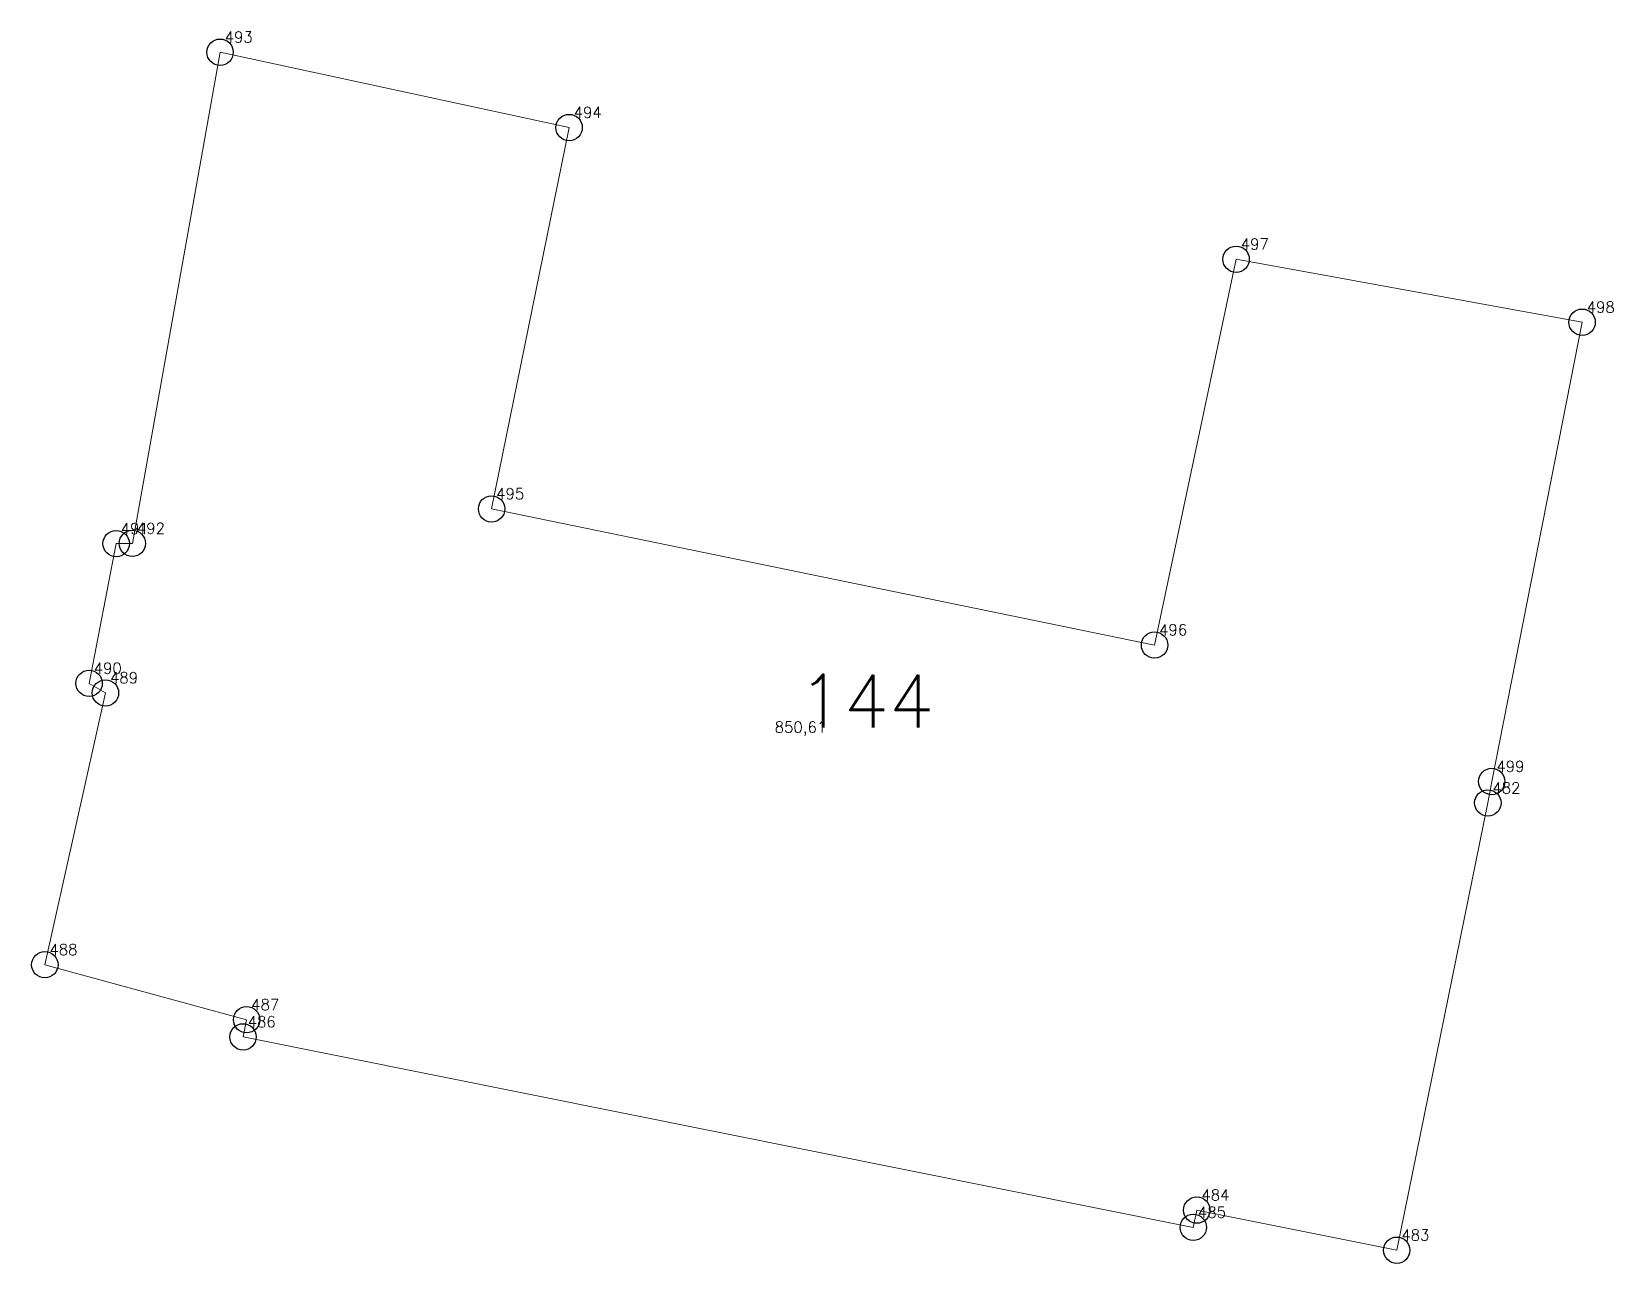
# Model space of a CAD drawing. Extents: x 1390459 to 1399082, y 355064 to 360767.
# Drawn here: x 1394531.64 to 1394576.63, y 360236.3 to 360271.33 of the extents above; entities that cross this region are included whole.
import ezdxf

# ---------------------------------------------------------------- set-up
doc = ezdxf.new("R2010")
doc.units = 0
doc.header["$PDMODE"] = 33
doc.header["$PDSIZE"] = 0.75
doc.layers.add('9 - ценная историческая застройка советский период', color=7, linetype='Continuous')
doc.layers.add('OKN_VALUED_LABELS', color=1, linetype='Continuous')
doc.styles.get("Standard").update_dxf_attribs({"font": 'simplex.shx'})

msp = doc.modelspace()

# ---------------------------------------------------------------- texts
at = {"layer": '9 - ценная историческая застройка советский период', "color": 7}
for s, p in [('493', (1394537.131, 360271.02)), ('494', (1394547.057, 360268.878)), ('497', (1394566.027, 360265.132)), ('498', (1394575.867, 360263.341)), ('495', (1394544.853, 360258.031)), ('491', (1394534.176, 360257.043)), ('492', (1394534.636, 360257.05)), ('496', (1394563.707, 360254.161)), ('490', (1394533.406, 360253.07)), ('489', (1394533.871, 360252.798)), ('850,61', (1394552.775, 360251.395)), ('499', (1394573.297, 360250.279)), ('482', (1394573.186, 360249.667)), ('488', (1394532.147, 360245.068)), ('487', (1394537.887, 360243.504)), ('486', (1394537.785, 360243.015)), ('484', (1394564.908, 360238.089)), ('485', (1394564.811, 360237.598)), ('483', (1394570.595, 360236.949))]:
    msp.add_text(s, height=0.3111, dxfattribs=at).set_placement(p)
at = {"layer": 'OKN_VALUED_LABELS'}
msp.add_text('144', height=1.5, dxfattribs=at).set_placement((1394553.45, 360251.54))

# ---------------------------------------------------------------- linework, layer by layer
at = {"layer": '9 - ценная историческая застройка советский период', "color": 7, "lineweight": 20}
msp.add_lwpolyline([(1394573.057, 360249.393), (1394570.466, 360236.674), (1394564.779, 360237.814), (1394564.681, 360237.324), (1394537.656, 360242.74), (1394537.758, 360243.23), (1394532.018, 360244.793), (1394533.742, 360252.523), (1394533.277, 360252.796), (1394534.047, 360256.769), (1394534.507, 360256.776), (1394537.002, 360270.746), (1394546.928, 360268.603), (1394544.724, 360257.756), (1394563.578, 360253.886), (1394565.898, 360264.857), (1394575.738, 360263.067), (1394573.167, 360250.004), (1394573.057, 360249.393)], close=True, dxfattribs=at)
at = {"layer": '9 - ценная историческая застройка советский период'}
for p in [(1394537.002, 360270.746), (1394546.928, 360268.603), (1394565.898, 360264.857), (1394575.738, 360263.067), (1394544.724, 360257.756), (1394534.047, 360256.769), (1394534.507, 360256.776), (1394563.578, 360253.886), (1394533.277, 360252.796), (1394533.742, 360252.523), (1394573.167, 360250.004), (1394573.057, 360249.393), (1394532.018, 360244.793), (1394537.758, 360243.23), (1394537.656, 360242.74), (1394564.779, 360237.814), (1394564.681, 360237.324), (1394570.466, 360236.674)]:
    msp.add_point(p, dxfattribs=at)

msp.set_redraw_order([(e.dxf.handle, doc.entitydb.next_handle()) for e in msp.query("TEXT MTEXT ATTDEF DIMENSION ARC_DIMENSION")])  # texts and dimensions are drawn at this point

doc.saveas('drawing.dxf')
